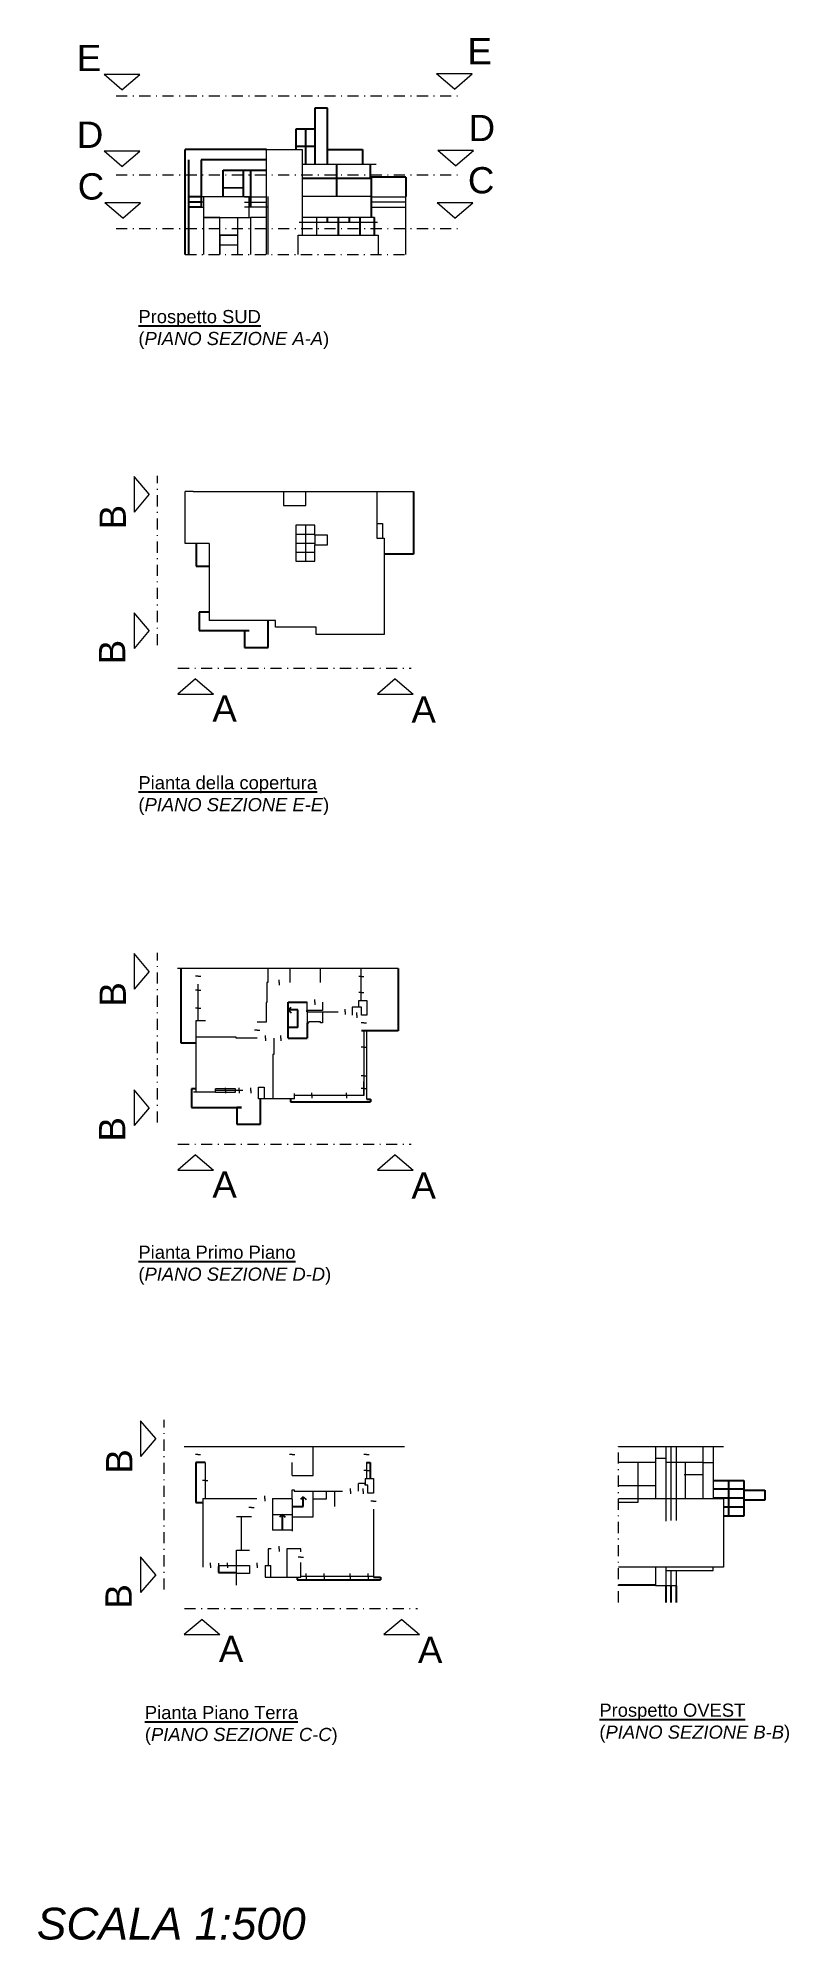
# Model space of a CAD drawing. Header units: centimetres. Extents: x 543 to 6804, y 293 to 1469.
# Drawn here: x 543.3 to 629, y 1252.1 to 1469 of the extents above; entities that cross this region are included whole.
import ezdxf

# ---------------------------------------------------------------- set-up
doc = ezdxf.new("R2010")
doc.units = ezdxf.units.CM
doc.linetypes.add('TRATTOPUNTO2', pattern=[12.7, 6.35, -3.175, 0, -3.175])
for name, color, linetype, lineweight in [('finestre', 131, 'Continuous', 20), ('linee a metà', 100, 'Continuous', 20), ('linee davanti', 161, 'Continuous', 20), ('linee di sezione', 7, 'Continuous', 20), ('linee spesse', 254, 'Continuous', 20), ('linee tratto punto', 40, 'TRATTOPUNTO2', 20), ('porte', 230, 'Continuous', 20)]:
    doc.layers.add(name, color=color, linetype=linetype, lineweight=lineweight)
doc.layers.add('linee dietro', color=51, linetype='Continuous')
doc.layers.add('testo', color=104, linetype='Continuous')
doc.styles.add('Annotative', font='arial.ttf')

msp = doc.modelspace()

# ---------------------------------------------------------------- texts
at = {"layer": 'testo', "style": 'Annotative'}
for s, p in [('E', (592.268, 1466.022)), ('E', (547.689, 1465.244)), ('D', (592.398, 1457.261)), ('D', (547.689, 1456.488)), ('C', (592.319, 1451.297)), ('C', (547.79, 1450.595)), ('A', (563.157, 1391.028)), ('A', (585.878, 1390.918)), ('A', (563.157, 1336.73)), ('A', (585.878, 1336.62)), ('A', (563.897, 1283.756)), ('A', (586.618, 1283.646))]:
    msp.add_text(s, height=3, dxfattribs=at).set_placement(p)
for p in [(553.289, 1412.969), (553.217, 1397.575), (553.289, 1358.525), (553.217, 1343.132), (554.029, 1305.248), (553.957, 1289.854)]:
    msp.add_text('B', height=3, rotation=90, dxfattribs=at).set_placement(p)
at = {"layer": 'testo', "attachment_point": 1, "style": 'Annotative'}
for s, insert, char_height, width in [('{\\LProspetto SUD\\P}({\\fArial|b0|i1|c0|p34;PIANO SEZIONE A-A})', (554.717, 1437.997), 1.5, 55.75691), ('{\\LPianta della copertura\\P}({\\fArial|b0|i1|c0|p34;PIANO SEZIONE E-E})', (554.717, 1384.824), 1.5, 55.75691), ('{\\LPianta Primo Piano\\P}({\\fArial|b0|i1|c0|p34;PIANO SEZIONE D-D})', (554.717, 1331.261), 1.5, 55.75691), ('{\\LPianta Piano Terra\\P}({\\fArial|b0|i1|c0|p34;PIANO SEZIONE C-C})', (555.457, 1278.749), 1.5, 55.75691), ('{\\LProspetto OVEST\\P}({\\fArial|b0|i1|c0|p34;PIANO SEZIONE B-B})', (607.323, 1279.019), 1.5, 55.75691), ('{\\fArial|b0|i1|c0|p34;SCALA 1:500}', (543.118, 1255.732), 3.62538, 31.04939)]:
    msp.add_mtext(s, dxfattribs=dict(at, insert=insert, char_height=char_height, width=width))

# ---------------------------------------------------------------- linework, layer by layer
at = {"layer": 'finestre'}
for p, q in [((580.158, 1359.241), (580.158, 1362.891)), ((561.548, 1360.401), (561.248, 1360.401)), ((561.548, 1359.721), (561.548, 1361.081)), ((561.548, 1360.401), (561.848, 1360.401)), ((580.158, 1361.978), (579.858, 1361.978)), ((580.158, 1361.978), (580.458, 1361.978)), ((561.548, 1358.341), (561.248, 1358.341)), ((561.548, 1356.961), (561.548, 1359.721)), ((561.548, 1358.341), (561.848, 1358.341)), ((580.158, 1360.153), (579.858, 1360.153)), ((580.158, 1360.153), (580.458, 1360.153)), ((580.438, 1353.921), (580.138, 1353.921)), ((580.438, 1355.761), (580.438, 1348.401)), ((580.438, 1353.921), (580.738, 1353.921)), ((580.438, 1350.641), (580.138, 1350.641)), ((580.438, 1350.641), (580.738, 1350.641)), ((580.438, 1348.401), (580.438, 1350.001)), ((565.808, 1348.951), (563.508, 1348.951)), ((564.658, 1348.951), (564.658, 1349.251)), ((564.658, 1348.951), (564.658, 1348.651)), ((566.638, 1348.951), (565.808, 1348.951)), ((566.223, 1348.951), (566.223, 1349.251)), ((566.223, 1348.951), (566.223, 1348.651)), ((580.438, 1348.401), (572.518, 1348.401)), ((574.498, 1348.401), (574.498, 1348.701)), ((574.498, 1348.401), (574.498, 1348.101)), ((578.458, 1348.401), (578.458, 1348.701)), ((578.458, 1348.401), (578.458, 1348.101)), ((580.438, 1349.201), (580.138, 1349.201)), ((580.438, 1349.201), (580.738, 1349.201)), ((562.348, 1306.538), (562.348, 1302.408)), ((580.738, 1306.538), (580.738, 1304.688)), ((562.348, 1304.473), (562.048, 1304.473)), ((562.348, 1304.473), (562.648, 1304.473)), ((580.738, 1305.613), (580.438, 1305.613)), ((580.738, 1305.613), (581.038, 1305.613)), ((563.858, 1294.788), (565.898, 1294.788)), ((564.878, 1294.788), (564.878, 1295.088)), ((564.878, 1294.788), (564.878, 1294.488)), ((573.258, 1293.568), (581.538, 1293.568)), ((573.858, 1293.568), (573.858, 1293.868)), ((573.858, 1293.568), (573.858, 1293.268)), ((575.928, 1293.568), (575.928, 1293.868)), ((575.928, 1293.568), (575.928, 1293.268)), ((578.868, 1293.568), (578.868, 1293.868)), ((578.868, 1293.568), (578.868, 1293.268)), ((580.938, 1293.568), (580.938, 1293.868)), ((580.938, 1293.568), (580.938, 1293.268))]:
    msp.add_line(p, q, dxfattribs=at)
at = {"layer": 'linee a metà'}
for p, q in [((569.318, 1444.34), (569.318, 1456.31)), ((569.318, 1456.31), (573.398, 1456.31)), ((573.398, 1456.31), (573.398, 1446.54)), ((573.398, 1454.64), (581.868, 1454.64)), ((564.388, 1451.94), (566.688, 1451.94)), ((566.688, 1451.94), (564.388, 1451.94)), ((561.898, 1449.74), (562.198, 1449.74)), ((562.198, 1450.9), (561.958, 1450.9)), ((562.198, 1450.3), (561.958, 1450.3)), ((566.828, 1450.9), (569.378, 1450.9)), ((566.828, 1450.3), (569.378, 1450.3)), ((569.528, 1449.74), (566.828, 1449.74)), ((569.528, 1444.34), (569.528, 1450.94)), ((581.318, 1450.94), (573.398, 1450.94)), ((581.318, 1450.9), (585.238, 1450.9)), ((585.238, 1450.3), (581.318, 1450.3)), ((581.318, 1449.74), (585.238, 1449.74)), ((585.238, 1444.34), (585.238, 1450.94)), ((567.368, 1448.54), (567.518, 1448.54)), ((569.318, 1448.54), (567.518, 1448.54)), ((567.518, 1448.54), (567.518, 1444.34)), ((582.018, 1447.96), (573.058, 1447.96)), ((581.678, 1448.54), (573.398, 1448.54)), ((575.033, 1448.54), (575.033, 1446.54)), ((571.268, 1417.29), (571.268, 1415.68)), ((573.818, 1415.68), (573.818, 1417.29)), ((581.938, 1417.29), (586.118, 1417.29)), ((571.268, 1415.68), (573.818, 1415.68)), ((574.848, 1413.44), (572.698, 1413.44)), ((572.698, 1413.44), (572.698, 1409.34)), ((573.773, 1413.44), (573.773, 1409.34)), ((574.848, 1412.32), (574.848, 1413.44)), ((581.938, 1413.64), (582.558, 1413.64)), ((582.558, 1413.64), (582.558, 1411.95)), ((572.698, 1412.415), (574.848, 1412.415)), ((572.698, 1411.39), (574.848, 1411.39)), ((572.698, 1410.365), (574.848, 1410.365)), ((574.848, 1409.34), (574.848, 1411.19)), ((572.698, 1409.34), (574.848, 1409.34)), ((584.358, 1362.891), (580.308, 1362.891)), ((565.808, 1349.141), (563.508, 1349.141)), ((563.508, 1348.761), (563.508, 1349.141)), ((563.508, 1348.761), (565.808, 1348.761)), ((565.808, 1348.761), (565.808, 1349.141)), ((613.726, 1308.338), (613.726, 1306.538)), ((614.926, 1308.338), (614.926, 1299.838)), ((615.486, 1308.338), (615.486, 1299.898)), ((616.086, 1308.338), (616.086, 1299.898)), ((619.126, 1308.338), (619.126, 1302.408)), ((619.126, 1308.338), (619.126, 1306.528)), ((613.726, 1306.538), (609.526, 1306.538)), ((613.726, 1307.018), (614.926, 1307.018)), ((613.726, 1306.538), (613.726, 1302.408)), ((619.126, 1306.528), (614.926, 1306.528)), ((617.126, 1306.528), (617.126, 1302.408)), ((619.126, 1306.528), (619.126, 1302.408)), ((619.126, 1306.528), (620.326, 1306.528)), ((616.986, 1305.168), (619.126, 1305.168)), ((570.028, 1302.408), (570.028, 1298.788)), ((572.268, 1302.328), (572.268, 1300.668)), ((609.526, 1303.888), (613.726, 1303.888)), ((609.526, 1302.408), (621.496, 1302.408)), ((621.496, 1302.408), (621.496, 1294.588)), ((570.028, 1300.588), (572.268, 1300.588)), ((572.268, 1298.788), (570.028, 1298.788)), ((621.496, 1294.588), (609.526, 1294.588)), ((613.726, 1294.588), (613.726, 1292.468)), ((614.926, 1294.588), (614.926, 1292.468)), ((614.926, 1294.208), (620.326, 1294.208)), ((615.486, 1294.208), (615.486, 1292.468)), ((616.086, 1294.208), (616.086, 1292.468)), ((620.326, 1294.208), (620.326, 1294.588)), ((616.126, 1292.468), (613.726, 1292.468))]:
    msp.add_line(p, q, dxfattribs=at)
at = {"layer": 'linee davanti'}
for p, q in [((562.198, 1449.74), (562.198, 1450.94)), ((562.198, 1450.94), (567.368, 1450.94)), ((562.198, 1444.34), (562.198, 1449.74)), ((567.368, 1449.74), (567.368, 1450.94)), ((567.368, 1448.54), (567.368, 1449.74)), ((563.998, 1448.54), (562.198, 1448.54)), ((562.198, 1448.54), (567.368, 1448.54)), ((563.998, 1446.54), (563.998, 1448.54)), ((563.998, 1448.54), (566.038, 1448.54)), ((566.038, 1448.54), (566.038, 1446.54)), ((563.998, 1444.34), (563.998, 1446.54)), ((563.998, 1446.54), (566.038, 1446.54)), ((566.038, 1446.54), (563.998, 1446.54)), ((563.998, 1446.54), (563.998, 1444.34)), ((563.998, 1445.44), (566.038, 1445.44)), ((566.038, 1446.54), (566.038, 1444.34)), ((572.958, 1444.34), (572.958, 1446.54)), ((572.958, 1446.54), (582.068, 1446.54)), ((582.068, 1446.54), (582.068, 1444.34)), ((560.068, 1411.36), (560.068, 1417.29)), ((560.948, 1417.29), (560.068, 1417.29)), ((560.948, 1417.29), (581.938, 1417.29)), ((581.938, 1417.29), (581.938, 1411.95)), ((562.778, 1411.36), (560.068, 1411.36)), ((562.778, 1411.36), (562.778, 1402.59)), ((576.308, 1412.32), (574.848, 1412.32)), ((574.848, 1412.32), (574.848, 1411.19)), ((574.848, 1411.19), (576.308, 1411.19)), ((576.308, 1411.19), (576.308, 1412.32)), ((581.938, 1411.95), (582.748, 1411.95)), ((582.748, 1411.95), (582.748, 1400.97)), ((570.358, 1402.59), (562.778, 1402.59)), ((570.358, 1401.81), (570.358, 1402.59)), ((575.008, 1401.81), (570.358, 1401.81)), ((575.008, 1400.97), (575.008, 1401.81)), ((582.748, 1400.97), (575.008, 1400.97)), ((609.526, 1308.338), (621.496, 1308.338)), ((620.326, 1308.338), (620.326, 1302.408)), ((611.726, 1306.538), (611.726, 1301.948)), ((611.726, 1301.948), (609.526, 1301.948))]:
    msp.add_line(p, q, dxfattribs=at)
at = {"layer": 'linee di sezione'}
for p, q in [((580.308, 1362.891), (559.188, 1362.891)), ((569.488, 1362.891), (569.488, 1361.281)), ((572.038, 1361.281), (572.038, 1362.891)), ((575.458, 1362.891), (575.458, 1361.281)), ((569.488, 1361.281), (569.388, 1361.281)), ((569.388, 1361.281), (569.388, 1359.011)), ((569.388, 1359.011), (569.288, 1359.011)), ((569.288, 1359.011), (569.288, 1356.741)), ((573.968, 1358.091), (573.968, 1359.041)), ((575.708, 1359.041), (575.708, 1358.091)), ((579.858, 1358.481), (579.098, 1358.481)), ((579.098, 1358.481), (579.098, 1357.561)), ((579.858, 1359.241), (580.798, 1359.241)), ((579.858, 1358.481), (579.858, 1359.241)), ((580.178, 1358.481), (579.858, 1358.481)), ((580.178, 1357.561), (580.178, 1358.481)), ((580.798, 1359.241), (580.798, 1357.561)), ((561.318, 1348.761), (561.318, 1356.961)), ((561.318, 1356.961), (562.378, 1356.961)), ((569.288, 1356.741), (568.258, 1356.741)), ((575.708, 1358.091), (573.968, 1358.091)), ((573.968, 1357.921), (575.708, 1357.921)), ((573.968, 1357.921), (573.968, 1356.661)), ((573.968, 1356.661), (574.168, 1356.661)), ((574.168, 1356.661), (574.168, 1356.791)), ((575.508, 1356.791), (574.168, 1356.791)), ((575.508, 1356.661), (575.508, 1356.791)), ((575.708, 1356.661), (575.508, 1356.661)), ((575.708, 1357.921), (575.708, 1356.661)), ((575.708, 1357.921), (577.508, 1357.921)), ((580.798, 1357.561), (580.178, 1357.561)), ((565.888, 1355.041), (561.318, 1355.041)), ((565.888, 1354.941), (565.888, 1355.041)), ((568.258, 1354.941), (565.888, 1354.941)), ((570.158, 1354.941), (570.158, 1353.071)), ((580.798, 1347.981), (580.798, 1355.761)), ((570.158, 1353.071), (570.058, 1353.071)), ((570.058, 1353.071), (570.058, 1348.001)), ((563.508, 1348.761), (561.018, 1348.761)), ((568.438, 1348.001), (568.438, 1349.341)), ((568.438, 1349.341), (569.078, 1349.341)), ((572.518, 1348.001), (568.438, 1348.001)), ((569.078, 1349.341), (569.078, 1348.001)), ((572.518, 1348.001), (572.518, 1348.611)), ((559.928, 1308.338), (585.098, 1308.338)), ((574.678, 1305.048), (574.678, 1308.338)), ((572.268, 1305.048), (572.268, 1306.518)), ((572.268, 1305.048), (574.678, 1305.048)), ((580.598, 1304.108), (579.828, 1304.108)), ((579.828, 1303.258), (579.828, 1304.108)), ((580.598, 1304.688), (580.598, 1303.928)), ((580.598, 1304.688), (581.538, 1304.688)), ((580.598, 1303.928), (580.598, 1304.108)), ((581.538, 1304.688), (581.538, 1303.008)), ((562.058, 1302.408), (562.058, 1294.588)), ((562.058, 1302.408), (568.228, 1302.408)), ((570.028, 1302.408), (572.268, 1302.408)), ((572.268, 1302.328), (572.268, 1303.398)), ((572.268, 1303.398), (572.508, 1303.398)), ((572.508, 1303.398), (572.508, 1303.258)), ((572.508, 1303.258), (578.028, 1303.258)), ((574.678, 1300.328), (574.678, 1303.258)), ((574.678, 1302.388), (576.168, 1302.388)), ((576.168, 1302.388), (576.168, 1303.258)), ((577.098, 1303.258), (577.098, 1301.488)), ((580.918, 1303.928), (580.598, 1303.928)), ((580.918, 1303.008), (580.918, 1303.928)), ((581.538, 1303.008), (580.918, 1303.008)), ((565.898, 1300.358), (567.628, 1300.358)), ((566.498, 1296.508), (566.498, 1300.358)), ((572.268, 1300.668), (572.268, 1298.708)), ((572.268, 1300.328), (574.678, 1300.328)), ((581.538, 1301.208), (581.538, 1293.428)), ((565.898, 1292.528), (565.898, 1296.508)), ((565.898, 1296.508), (567.378, 1296.508)), ((565.898, 1296.508), (566.498, 1296.508)), ((569.868, 1296.668), (569.508, 1296.668)), ((569.508, 1296.668), (569.508, 1294.788)), ((573.258, 1296.668), (571.668, 1296.668)), ((571.668, 1296.668), (571.668, 1293.448)), ((573.258, 1296.338), (573.258, 1296.668)), ((563.858, 1295.048), (563.858, 1294.668)), ((565.898, 1294.788), (567.378, 1294.788)), ((567.378, 1293.848), (565.898, 1293.848)), ((567.378, 1294.788), (567.378, 1293.848)), ((569.178, 1294.788), (569.178, 1293.448)), ((569.178, 1294.788), (569.818, 1294.788)), ((569.178, 1293.448), (569.818, 1293.448)), ((569.818, 1293.448), (569.818, 1294.788)), ((569.818, 1293.448), (573.258, 1293.448)), ((573.258, 1293.448), (573.258, 1295.128))]:
    msp.add_line(p, q, dxfattribs=at)
at = {"layer": 'linee dietro'}
for p, q in [((576.308, 1461.04), (574.848, 1461.04)), ((574.848, 1461.04), (574.848, 1458.64)), ((576.308, 1454.64), (576.308, 1461.04)), ((574.848, 1458.64), (572.698, 1458.64)), ((572.698, 1458.64), (572.698, 1456.31)), ((573.773, 1458.64), (573.773, 1454.64)), ((574.848, 1458.64), (574.848, 1454.64)), ((569.318, 1456.31), (560.068, 1456.31)), ((560.068, 1444.34), (560.068, 1456.31)), ((574.848, 1456.64), (572.698, 1456.64)), ((576.308, 1456.31), (580.308, 1456.31)), ((580.308, 1456.31), (580.308, 1454.64)), ((560.438, 1455.14), (560.438, 1444.34)), ((569.318, 1455.14), (561.898, 1455.14)), ((561.898, 1455.14), (561.898, 1449.74)), ((564.388, 1453.94), (569.318, 1453.94)), ((564.388, 1450.94), (564.388, 1453.94)), ((564.388, 1453.94), (569.318, 1453.94)), ((566.688, 1453.94), (566.688, 1450.94)), ((567.518, 1453.94), (567.518, 1449.74)), ((577.358, 1450.94), (577.358, 1454.64)), ((581.218, 1453.04), (581.218, 1454.64)), ((573.398, 1453.04), (581.318, 1453.04)), ((585.238, 1453.14), (581.218, 1453.14)), ((581.318, 1450.94), (581.318, 1453.04)), ((585.238, 1453.14), (585.238, 1450.94)), ((561.898, 1450.9), (560.438, 1450.9)), ((561.898, 1450.3), (560.438, 1450.3)), ((561.898, 1449.74), (560.438, 1449.74)), ((581.318, 1448.54), (581.318, 1450.94)), ((576.285, 1447.96), (576.285, 1448.54)), ((577.538, 1446.54), (577.538, 1448.54)), ((578.79, 1447.96), (578.79, 1448.54)), ((580.043, 1446.54), (580.043, 1448.54)), ((581.678, 1446.54), (581.678, 1448.54)), ((586.118, 1417.29), (586.118, 1410.16)), ((561.318, 1411.36), (561.318, 1408.79)), ((561.318, 1408.79), (562.778, 1408.79)), ((586.118, 1410.16), (582.748, 1410.16)), ((562.778, 1403.54), (561.638, 1403.54)), ((561.638, 1403.54), (561.638, 1401.42)), ((569.528, 1399.51), (569.528, 1402.59)), ((561.638, 1401.42), (567.368, 1401.42)), ((566.828, 1401.42), (566.828, 1399.51)), ((566.828, 1399.51), (569.528, 1399.51)), ((559.558, 1362.891), (559.558, 1354.391)), ((584.358, 1362.891), (584.358, 1355.761)), ((571.818, 1354.941), (571.818, 1359.041)), ((571.818, 1359.041), (573.968, 1359.041)), ((571.818, 1358.146), (572.136, 1358.464)), ((572.893, 1358.146), (571.818, 1358.146)), ((571.818, 1358.146), (572.136, 1357.828)), ((572.893, 1356.129), (571.818, 1356.129)), ((572.893, 1356.129), (572.893, 1358.146)), ((573.968, 1357.921), (573.968, 1358.091)), ((573.968, 1356.661), (573.968, 1354.941)), ((559.558, 1354.391), (561.318, 1354.391)), ((571.818, 1354.941), (573.968, 1354.941)), ((584.358, 1355.761), (580.188, 1355.761)), ((561.318, 1349.141), (560.758, 1349.141)), ((560.758, 1349.141), (560.758, 1347.021)), ((561.318, 1349.141), (560.758, 1349.141)), ((560.758, 1349.141), (560.758, 1347.021)), ((568.648, 1345.111), (568.648, 1348.001)), ((568.648, 1345.111), (568.648, 1348.001)), ((572.078, 1348.001), (572.078, 1347.681)), ((572.078, 1347.681), (581.188, 1347.681)), ((580.798, 1347.981), (581.188, 1347.981)), ((581.188, 1347.981), (581.188, 1347.681)), ((560.758, 1347.021), (561.768, 1347.021)), ((560.758, 1347.021), (561.768, 1347.021)), ((561.768, 1347.021), (566.488, 1347.021)), ((561.768, 1347.021), (566.488, 1347.021)), ((566.488, 1347.021), (565.948, 1347.021)), ((565.948, 1347.021), (565.948, 1345.111)), ((565.948, 1347.021), (565.948, 1345.111)), ((565.948, 1345.111), (568.648, 1345.111)), ((565.948, 1345.111), (568.648, 1345.111)), ((562.348, 1306.538), (561.258, 1306.538)), ((561.258, 1306.538), (561.258, 1301.948)), ((580.738, 1306.538), (581.178, 1306.538)), ((581.178, 1306.538), (581.178, 1304.688)), ((620.326, 1304.488), (623.826, 1304.488)), ((622.076, 1304.488), (622.076, 1300.388)), ((623.826, 1304.488), (623.826, 1300.388)), ((561.258, 1301.948), (562.058, 1301.948)), ((573.533, 1302.606), (573.215, 1302.288)), ((573.533, 1301.498), (573.533, 1302.606)), ((573.533, 1302.606), (573.851, 1302.288)), ((623.826, 1303.463), (620.326, 1303.463)), ((623.826, 1302.438), (620.326, 1302.438)), ((623.826, 1303.368), (626.226, 1303.368)), ((626.226, 1302.238), (623.826, 1302.238)), ((626.226, 1303.368), (626.226, 1302.238)), ((571.148, 1300.588), (570.829, 1300.269)), ((571.148, 1298.788), (571.148, 1300.588)), ((571.148, 1300.588), (571.466, 1300.269)), ((572.268, 1301.498), (573.533, 1301.498)), ((623.826, 1301.413), (621.496, 1301.413)), ((623.826, 1300.388), (621.496, 1300.388)), ((563.858, 1294.668), (563.858, 1293.968)), ((563.858, 1293.968), (565.898, 1293.968)), ((572.818, 1293.448), (572.818, 1293.128)), ((572.818, 1293.128), (582.348, 1293.128)), ((581.538, 1293.428), (582.348, 1293.428)), ((582.348, 1293.428), (582.348, 1293.128)), ((613.726, 1292.528), (609.526, 1292.528)), ((614.926, 1292.468), (614.926, 1290.558)), ((615.486, 1292.468), (615.486, 1290.558)), ((616.086, 1292.468), (616.086, 1290.558))]:
    msp.add_line(p, q, dxfattribs=at)
at = {"layer": 'linee spesse'}
for p, q in [((554.868, 1464.859), (550.799, 1464.859)), ((552.834, 1463.129), (550.799, 1464.859)), ((554.868, 1464.859), (550.799, 1464.859)), ((552.834, 1463.129), (550.799, 1464.859)), ((552.834, 1463.129), (554.868, 1464.859)), ((552.834, 1463.129), (554.868, 1464.859)), ((592.823, 1464.935), (588.755, 1464.935)), ((590.789, 1463.205), (588.755, 1464.935)), ((592.823, 1464.935), (588.755, 1464.935)), ((590.789, 1463.205), (588.755, 1464.935)), ((590.789, 1463.205), (592.823, 1464.935)), ((590.789, 1463.205), (592.823, 1464.935)), ((554.868, 1456.103), (550.8, 1456.103)), ((552.834, 1454.373), (550.8, 1456.103)), ((554.868, 1456.103), (550.8, 1456.103)), ((552.834, 1454.373), (550.8, 1456.103)), ((552.834, 1454.373), (554.868, 1456.103)), ((552.834, 1454.373), (554.868, 1456.103)), ((592.954, 1456.175), (588.885, 1456.175)), ((590.919, 1454.445), (588.885, 1456.175)), ((592.954, 1456.175), (588.885, 1456.175)), ((590.919, 1454.445), (588.885, 1456.175)), ((590.919, 1454.445), (592.954, 1456.175)), ((590.919, 1454.445), (592.954, 1456.175)), ((554.969, 1450.21), (550.901, 1450.21)), ((552.935, 1448.48), (550.901, 1450.21)), ((554.969, 1450.21), (550.901, 1450.21)), ((552.935, 1448.48), (550.901, 1450.21)), ((552.935, 1448.48), (554.969, 1450.21)), ((552.935, 1448.48), (554.969, 1450.21)), ((592.874, 1450.21), (588.806, 1450.21)), ((590.84, 1448.48), (588.806, 1450.21)), ((592.874, 1450.21), (588.806, 1450.21)), ((590.84, 1448.48), (588.806, 1450.21)), ((590.84, 1448.48), (592.874, 1450.21)), ((590.84, 1448.48), (592.874, 1450.21)), ((554.22, 1419.013), (554.22, 1414.945)), ((555.95, 1416.979), (554.22, 1419.013)), ((555.95, 1416.979), (554.22, 1414.945)), ((554.22, 1403.465), (554.22, 1399.396)), ((555.95, 1401.431), (554.22, 1403.465)), ((555.95, 1401.431), (554.22, 1399.396)), ((561.246, 1395.903), (559.212, 1394.173)), ((561.246, 1395.903), (563.281, 1394.173)), ((584.031, 1395.903), (581.996, 1394.173)), ((584.031, 1395.903), (586.065, 1394.173)), ((559.212, 1394.173), (563.281, 1394.173)), ((581.996, 1394.173), (586.065, 1394.173)), ((554.22, 1364.57), (554.22, 1360.501)), ((555.95, 1362.536), (554.22, 1364.57)), ((555.95, 1362.536), (554.22, 1360.501)), ((554.22, 1349.021), (554.22, 1344.953)), ((555.95, 1346.987), (554.22, 1349.021)), ((572.518, 1348.001), (572.078, 1348.001)), ((555.95, 1346.987), (554.22, 1344.953)), ((561.246, 1341.605), (559.212, 1339.875)), ((561.246, 1341.605), (563.281, 1339.875)), ((584.031, 1341.605), (581.996, 1339.875)), ((584.031, 1341.605), (586.065, 1339.875)), ((559.212, 1339.875), (563.281, 1339.875)), ((581.996, 1339.875), (586.065, 1339.875)), ((554.96, 1311.292), (554.96, 1307.224)), ((556.69, 1309.258), (554.96, 1311.292)), ((556.69, 1309.258), (554.96, 1307.224)), ((554.96, 1295.744), (554.96, 1291.675)), ((556.69, 1293.71), (554.96, 1295.744)), ((556.69, 1293.71), (554.96, 1291.675)), ((561.986, 1288.631), (559.952, 1286.901)), ((559.952, 1286.901), (564.021, 1286.901)), ((561.986, 1288.631), (564.021, 1286.901)), ((584.771, 1288.631), (582.736, 1286.901)), ((582.736, 1286.901), (586.805, 1286.901)), ((584.771, 1288.631), (586.805, 1286.901))]:
    msp.add_line(p, q, dxfattribs=at)
at = {"layer": 'linee tratto punto', "ltscale": 0.2}
for p, q in [((552.182, 1462.442), (591.365, 1462.442)), ((552.182, 1453.429), (591.554, 1453.429)), ((552.182, 1447.283), (591.365, 1447.283)), ((560.068, 1444.34), (585.238, 1444.34)), ((556.908, 1399.753), (556.908, 1419.093)), ((559.235, 1397.154), (585.835, 1397.154)), ((556.908, 1345.309), (556.908, 1364.649)), ((559.235, 1342.856), (585.835, 1342.856)), ((557.648, 1292.032), (557.648, 1311.372)), ((609.526, 1290.558), (609.526, 1308.338)), ((559.975, 1289.882), (586.575, 1289.882))]:
    msp.add_line(p, q, dxfattribs=at)
at = {"layer": 'porte'}
for p, q in [((561.548, 1361.986), (561.248, 1361.986)), ((561.548, 1361.986), (561.848, 1361.986)), ((570.763, 1361.281), (570.763, 1361.581)), ((570.763, 1361.281), (570.763, 1360.981)), ((574.838, 1359.041), (574.838, 1359.341)), ((574.838, 1359.041), (574.838, 1358.741)), ((578.303, 1357.921), (578.303, 1358.221)), ((578.303, 1357.921), (578.303, 1357.621)), ((579.638, 1357.561), (579.638, 1357.861)), ((579.638, 1357.561), (579.638, 1357.261)), ((580.438, 1356.661), (580.138, 1356.661)), ((580.438, 1356.661), (580.738, 1356.661)), ((568.258, 1355.841), (567.958, 1355.841)), ((568.258, 1355.841), (568.558, 1355.841)), ((569.208, 1354.941), (569.208, 1355.241)), ((569.208, 1354.941), (569.208, 1354.641)), ((570.988, 1354.941), (570.988, 1355.241)), ((570.988, 1354.941), (570.988, 1354.641)), ((567.538, 1348.951), (567.538, 1349.251)), ((567.538, 1348.951), (567.538, 1348.651)), ((561.518, 1307.438), (561.218, 1307.438)), ((561.518, 1307.438), (561.818, 1307.438)), ((572.268, 1307.428), (571.968, 1307.428)), ((572.268, 1307.428), (572.568, 1307.428)), ((580.738, 1307.438), (580.438, 1307.438)), ((580.738, 1307.438), (581.038, 1307.438)), ((569.128, 1302.408), (569.128, 1302.708)), ((569.128, 1302.408), (569.128, 1302.108)), ((578.928, 1303.258), (578.928, 1303.558)), ((578.928, 1303.258), (578.928, 1302.958)), ((580.373, 1303.258), (580.373, 1303.558)), ((580.373, 1303.258), (580.373, 1302.958)), ((581.538, 1302.108), (581.238, 1302.108)), ((581.538, 1302.108), (581.838, 1302.108)), ((567.628, 1301.383), (567.328, 1301.383)), ((567.628, 1301.383), (567.928, 1301.383)), ((570.768, 1296.668), (570.768, 1296.968)), ((570.768, 1296.668), (570.768, 1296.368)), ((573.258, 1295.733), (572.958, 1295.733)), ((573.258, 1295.733), (573.558, 1295.733)), ((562.958, 1294.788), (562.958, 1295.088)), ((562.958, 1294.788), (562.958, 1294.488)), ((568.278, 1294.788), (568.278, 1295.088)), ((568.278, 1294.788), (568.278, 1294.488))]:
    msp.add_line(p, q, dxfattribs=at)

msp.set_redraw_order([(e.dxf.handle, doc.entitydb.next_handle()) for e in msp.query("TEXT MTEXT ATTDEF DIMENSION ARC_DIMENSION")])  # texts and dimensions are drawn at this point

doc.saveas('drawing.dxf')
